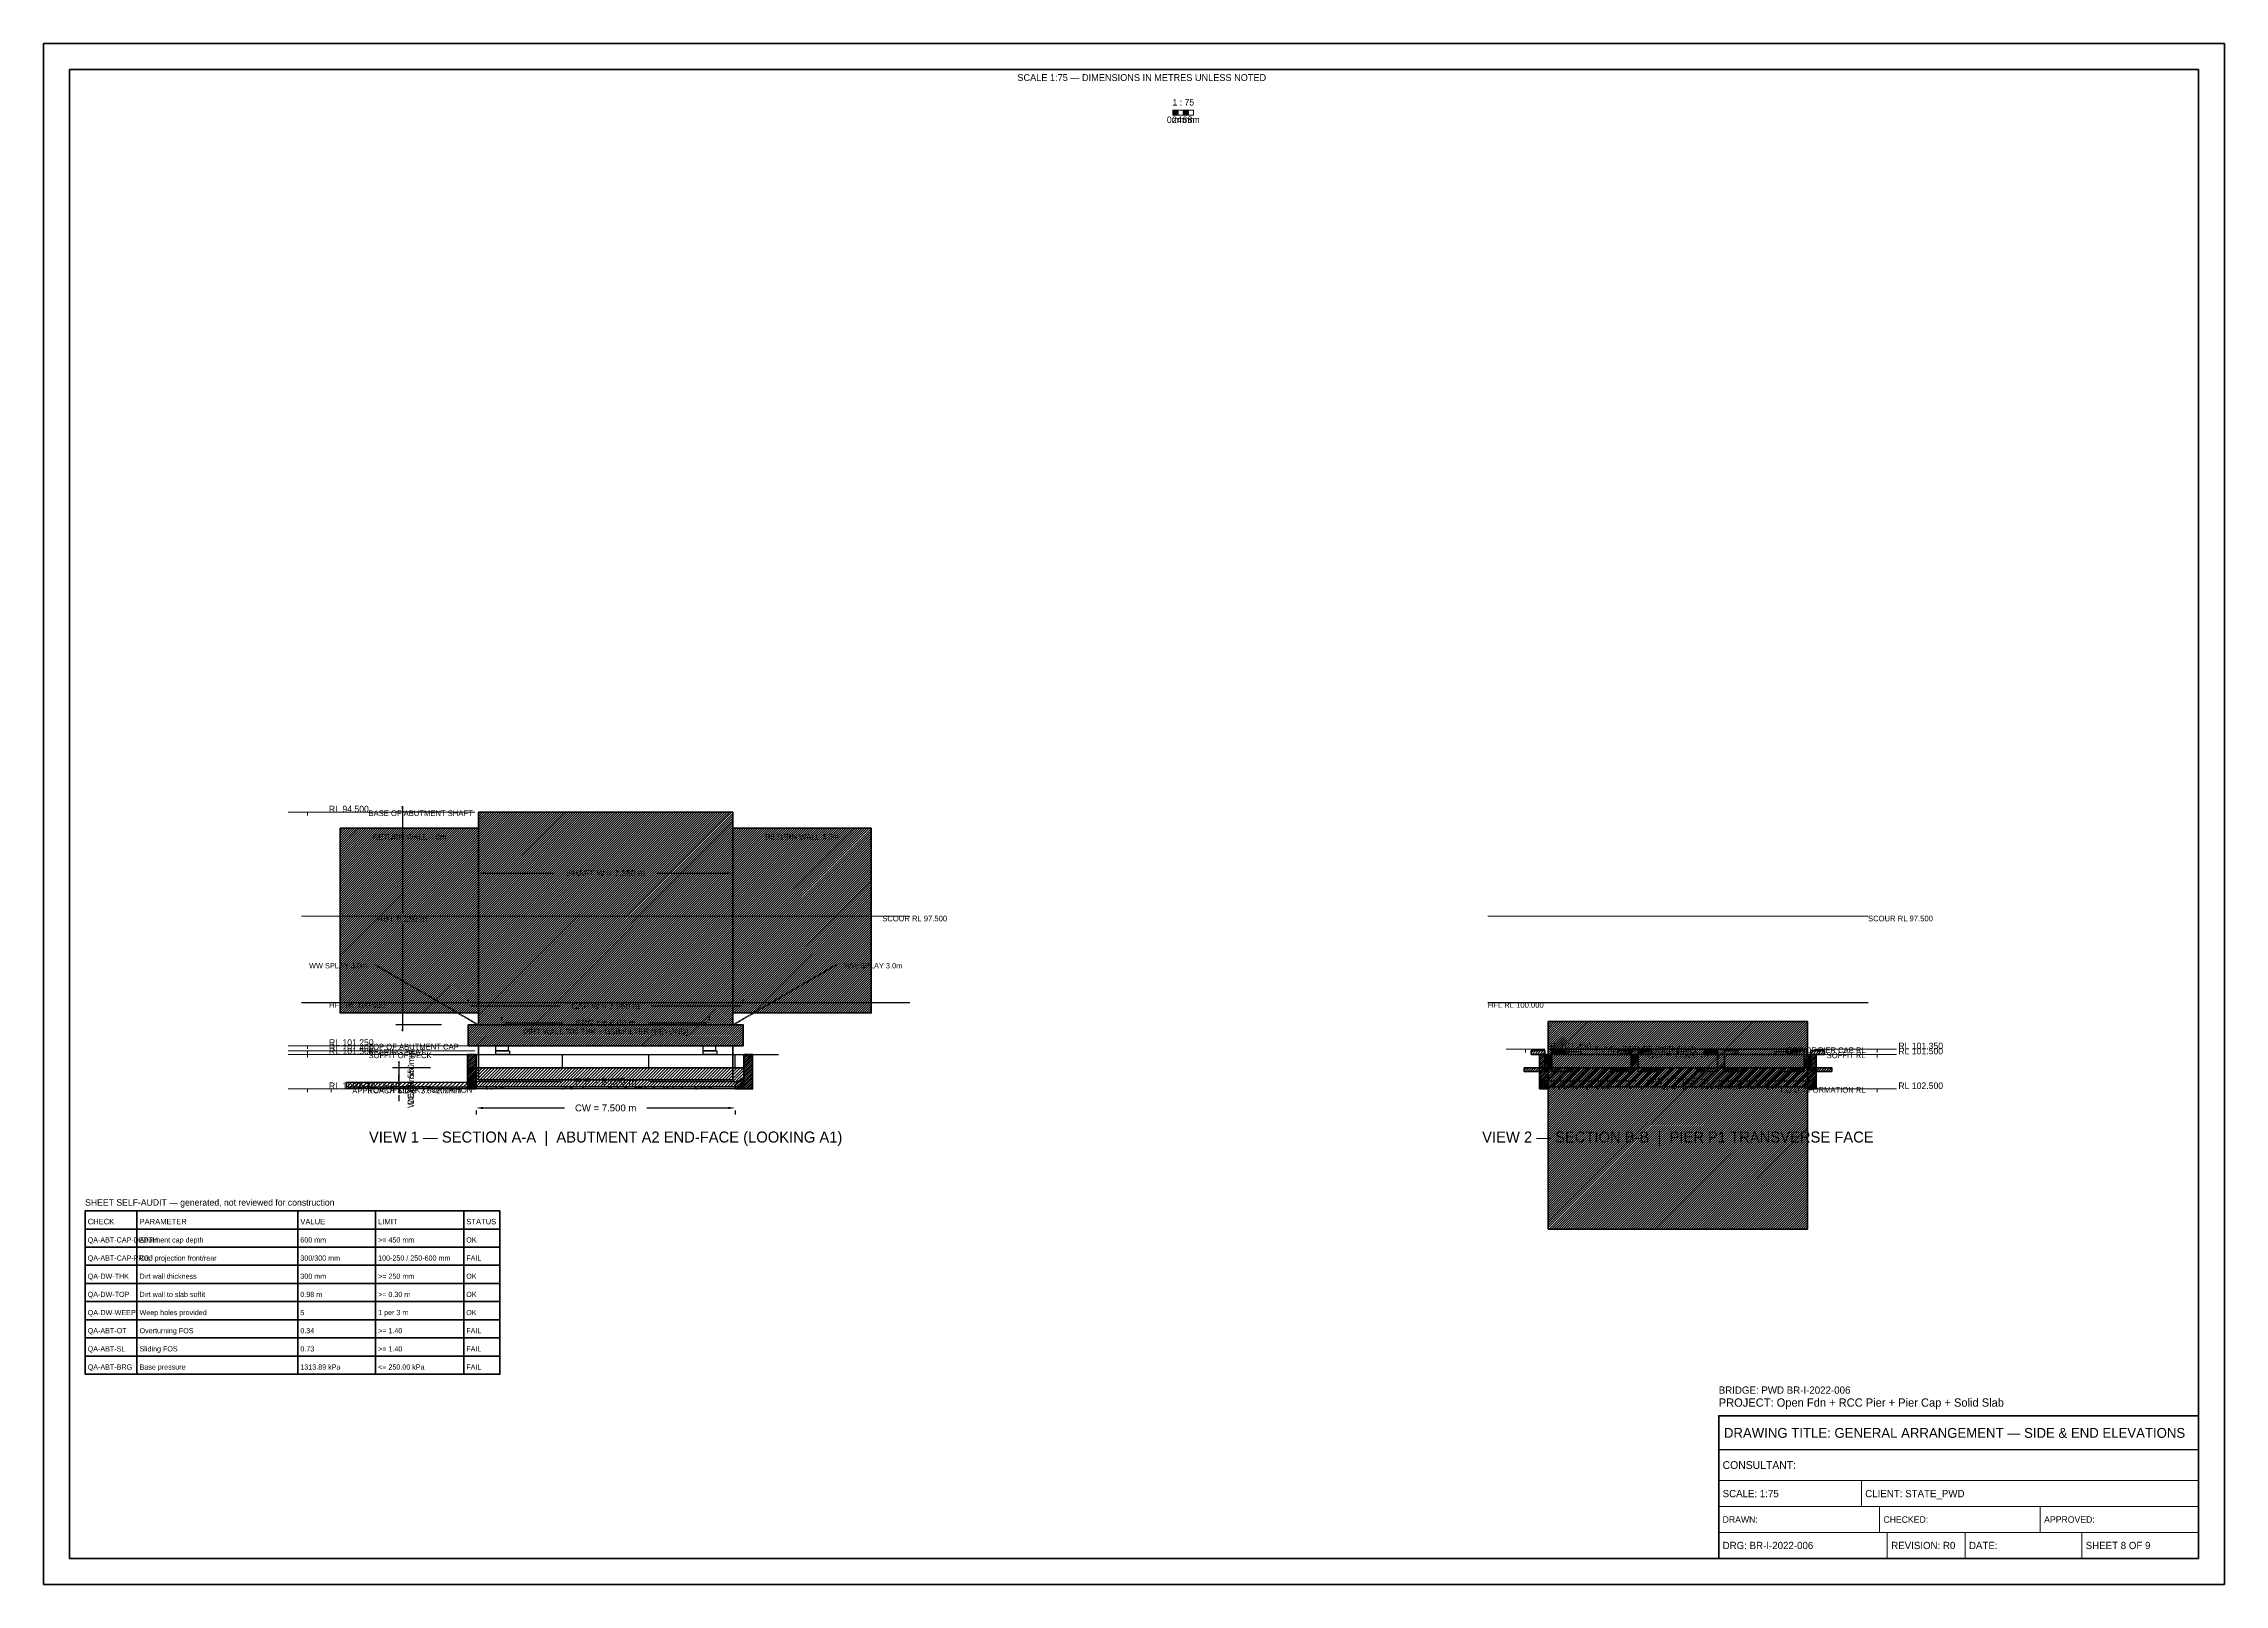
# Model space of a CAD drawing. Header units: metres. Extents: x 0 to 841, y 0 to 594.
import ezdxf
from ezdxf.enums import TextEntityAlignment as Align

# ---------------------------------------------------------------- set-up
doc = ezdxf.new("R2010")
doc.units = ezdxf.units.M
for name, pattern in [('DASHED', [0.5, 0.375, -0.125]), ('DASHED2', [0.25, 0.1875, -0.0625]), ('HIDDEN', [0.25, 0.1875, -0.0625])]:
    doc.linetypes.add(name, pattern=pattern)
for name, color, linetype, lineweight in [('BORDER-INNER', 7, 'Continuous', 35), ('BORDER-OUTER', 7, 'Continuous', 70), ('CIVIL-HFL', 5, 'DASHED', 25), ('CIVIL-ROAD', 7, 'Continuous', 25), ('CIVIL-SCOUR', 1, 'DASHED2', 18), ('DIM-LEVEL', 3, 'Continuous', 18), ('DIM-LINEAR', 3, 'Continuous', 18), ('STRUC-HATCHING', 8, 'Continuous', 18), ('STRUC-HIDDEN', 8, 'HIDDEN', 25), ('SUB-ABUT', 3, 'Continuous', 35), ('SUB-BEARING', 5, 'Continuous', 25), ('SUB-DIRT-WALL', 3, 'Continuous', 35), ('SUB-PIER', 2, 'Continuous', 35), ('SUPER-DECK', 2, 'Continuous', 50), ('SUPER-GIRDER', 1, 'Continuous', 35), ('SUPER-KERB', 7, 'Continuous', 25), ('SUPER-PARAPET', 2, 'Continuous', 35), ('SUPER-WEARING', 8, 'Continuous', 25), ('SYM-SCALE', 7, 'Continuous', 13), ('TEXT-GENERAL', 7, 'Continuous', 18), ('TEXT-HEADER', 7, 'Continuous', 25), ('TEXT-LEVEL', 5, 'Continuous', 18), ('TEXT-SPEC', 7, 'Continuous', 13), ('TEXT-TITLE', 7, 'Continuous', 25), ('TITLEBLK-BOX', 7, 'Continuous', 50), ('TITLEBLK-TEXT', 7, 'Continuous', 18)]:
    doc.layers.add(name, color=color, linetype=linetype, lineweight=lineweight)
doc.styles.add('BRIDGE_STD', font='Arial.ttf')
doc.dimstyles.new('pmb100', dxfattribs={"dimtxt": 2.5, "dimasz": 0.9375, "dimexe": 2.5, "dimexo": 2.5, "dimtad": 0, "dimtih": 1, "dimdec": 0, "dimtxsty": 'BRIDGE_STD', "dimcen": 2.5, "dimazin": 3, "dimtfac": 1, "dimtmove": 0, "dimatfit": 3})

msp = doc.modelspace()

# ---------------------------------------------------------------- hatches: boundary and pattern name
at = {"layer": 'STRUC-HATCHING'}
h = msp.add_hatch(dxfattribs=at)
h.set_pattern_fill('ANSI31', scale=0.2)
h.paths.add_polyline_path([(167.68, 297.67), (265.82, 297.67), (265.82, 215.67), (167.68, 215.67)])
h = msp.add_hatch(dxfattribs=at)
h.set_pattern_fill('ANSI31', scale=0.2)
h.paths.add_polyline_path([(114.35, 291.48), (167.68, 291.48), (167.68, 220.33), (114.35, 220.33)])
h = msp.add_hatch(dxfattribs=at)
h.set_pattern_fill('ANSI31', scale=0.2)
h.paths.add_polyline_path([(265.82, 291.48), (319.15, 291.48), (319.15, 220.33), (265.82, 220.33)])
h = msp.add_hatch(dxfattribs=at)
h.set_pattern_fill('ANSI31', scale=0.2)
h.paths.add_polyline_path([(163.68, 215.67), (269.82, 215.67), (269.82, 207.67), (163.68, 207.67)])
h = msp.add_hatch(dxfattribs=at)
h.set_pattern_fill('ANSI31', scale=0.2)
h.paths.add_polyline_path([(580.25, 217), (680.25, 217), (680.25, 206.33), (580.25, 206.33)])
h = msp.add_hatch(dxfattribs=at)
h.set_pattern_fill('ANSI31', scale=0.2)
h.paths.add_polyline_path([(580.25, 137), (680.25, 137), (680.25, 217), (580.25, 217)])
h = msp.add_hatch(dxfattribs=at)
h.set_pattern_fill('ANSI31', scale=0.16)
h.paths.add_polyline_path([(163.42, 204.33), (166.75, 204.33), (166.75, 191), (163.42, 191)])
h = msp.add_hatch(dxfattribs=at)
h.set_pattern_fill('ANSI31', scale=0.16)
h.paths.add_polyline_path([(270.08, 204.33), (273.42, 204.33), (273.42, 191), (270.08, 191)])
h = msp.add_hatch(dxfattribs=at)
h.set_pattern_fill('ANSI31', scale=0.2133333)
h.paths.add_polyline_path([(570.92, 199.2), (589.58, 199.2), (589.58, 197.76), (581.58, 197.76), (581.58, 205.77), (586.78, 205.77), (586.78, 204.33), (573.72, 204.33), (573.72, 205.77), (578.92, 205.77), (578.92, 197.76), (570.92, 197.76)])
h = msp.add_hatch(dxfattribs=at)
h.set_pattern_fill('ANSI31', scale=0.16)
h.paths.add_polyline_path([(576.92, 204.33), (580.25, 204.33), (580.25, 191), (576.92, 191)])
h = msp.add_hatch(dxfattribs=at)
h.set_pattern_fill('ANSI31', scale=0.2133333)
h.paths.add_polyline_path([(604.25, 199.2), (622.92, 199.2), (622.92, 197.76), (614.92, 197.76), (614.92, 205.77), (620.12, 205.77), (620.12, 204.33), (607.05, 204.33), (607.05, 205.77), (612.25, 205.77), (612.25, 197.76), (604.25, 197.76)])
h = msp.add_hatch(dxfattribs=at)
h.set_pattern_fill('ANSI31', scale=0.2133333)
h.paths.add_polyline_path([(637.58, 199.2), (656.25, 199.2), (656.25, 197.76), (648.25, 197.76), (648.25, 205.77), (653.45, 205.77), (653.45, 204.33), (640.38, 204.33), (640.38, 205.77), (645.58, 205.77), (645.58, 197.76), (637.58, 197.76)])
h = msp.add_hatch(dxfattribs=at)
h.set_pattern_fill('ANSI31', scale=0.2133333)
h.paths.add_polyline_path([(670.92, 199.2), (689.58, 199.2), (689.58, 197.76), (681.58, 197.76), (681.58, 205.77), (686.78, 205.77), (686.78, 204.33), (673.72, 204.33), (673.72, 205.77), (678.92, 205.77), (678.92, 197.76), (670.92, 197.76)])
h = msp.add_hatch(dxfattribs=at)
h.set_pattern_fill('ANSI31', scale=0.16)
h.paths.add_polyline_path([(680.25, 204.33), (683.58, 204.33), (683.58, 191), (680.25, 191)])
h = msp.add_hatch(dxfattribs=at)
h.set_pattern_fill('ANSI31', scale=0.333333)
h.paths.add_polyline_path([(116.75, 193.67), (163.42, 193.67), (163.42, 191), (116.75, 191)])
h = msp.add_hatch(dxfattribs=at)
h.set_pattern_fill('ANSI31', scale=0.266667)
h.paths.add_polyline_path([(163.42, 199.2), (270.08, 199.2), (270.08, 191.87), (163.42, 191.87)])
h = msp.add_hatch(dxfattribs=at)
h.set_pattern_fill('ANSI31', scale=0.186667)
h.paths.add_polyline_path([(166.75, 191), (163.42, 191), (163.42, 193.93), (164.42, 195.11), (166.75, 192.76)])
h = msp.add_hatch(dxfattribs=at)
h.set_pattern_fill('ANSI31', scale=0.1866667)
h.paths.add_polyline_path([(266.75, 191), (270.08, 191), (270.08, 193.93), (269.08, 195.11), (266.75, 192.76)])
h = msp.add_hatch(dxfattribs=at)
h.set_pattern_fill('ANSI31', scale=0.2666667)
h.paths.add_polyline_path([(576.92, 199.2), (683.58, 199.2), (683.58, 191.87), (576.92, 191.87)])
h = msp.add_hatch(dxfattribs=at)
h.set_pattern_fill('ANSI31', scale=0.1866667)
h.paths.add_polyline_path([(580.25, 191), (576.92, 191), (576.92, 193.93), (577.92, 195.11), (580.25, 192.76)])
h = msp.add_hatch(dxfattribs=at)
h.set_pattern_fill('ANSI31', scale=0.1866667)
h.paths.add_polyline_path([(680.25, 191), (683.58, 191), (683.58, 193.93), (682.58, 195.11), (680.25, 192.76)])
at = {"layer": 'SUPER-WEARING'}
h = msp.add_hatch(dxfattribs=at)
h.set_pattern_fill('AR-SAND', scale=0.0533333)
h.paths.add_polyline_path([(116.75, 191.87), (163.42, 191.87), (163.42, 191), (116.75, 191)])
h = msp.add_hatch(dxfattribs=at)
h.set_pattern_fill('AR-SAND', scale=0.0533333)
h.paths.add_polyline_path([(166.75, 191.87), (266.75, 191.87), (266.75, 191), (166.75, 191)])
h = msp.add_hatch(dxfattribs=at)
h.set_pattern_fill('AR-SAND', scale=0.0533333)
h.paths.add_polyline_path([(580.25, 191.87), (680.25, 191.87), (680.25, 191), (580.25, 191)])
at = {"layer": 'SYM-SCALE'}
h = msp.add_hatch(dxfattribs=at)
h.set_pattern_fill('SOLID')
h.paths.add_polyline_path([(435.5, 566.4), (437.5, 566.4), (437.5, 568.39), (435.5, 568.39)])
h = msp.add_hatch(dxfattribs=at)
h.set_pattern_fill('SOLID')
h.paths.add_polyline_path([(439.5, 566.4), (441.5, 566.4), (441.5, 568.39), (439.5, 568.39)])

# ---------------------------------------------------------------- linework, layer by layer
at = {"layer": 'BORDER-INNER'}
msp.add_lwpolyline([(10, 10), (831, 10), (831, 584), (10, 584), (10, 10)], dxfattribs=at)
at = {"layer": 'BORDER-OUTER'}
msp.add_lwpolyline([(0, 0), (841, 0), (841, 594), (0, 594), (0, 0)], dxfattribs=at)
at = {"layer": 'CIVIL-HFL', "color": 5, "linetype": 'DASHED'}
for p, q in [((99.42, 224.33), (334.08, 224.33)), ((556.92, 224.33), (703.58, 224.33))]:
    msp.add_line(p, q, dxfattribs=at)
at = {"layer": 'CIVIL-ROAD', "lineweight": 25}
msp.add_lwpolyline([(116.75, 193.67), (163.42, 193.67), (163.42, 191), (116.75, 191), (116.75, 193.67)], dxfattribs=at)
at = {"layer": 'CIVIL-SCOUR', "color": 1, "linetype": 'DASHED2'}
for p, q in [((99.42, 257.67), (334.08, 257.67)), ((556.92, 257.67), (703.58, 257.67))]:
    msp.add_line(p, q, dxfattribs=at)
at = {"layer": 'DIM-LEVEL'}
for p, q in [((94.34, 297.67), (109.3, 297.67)), ((101.82, 297.67), (101.82, 296.42)), ((94.34, 207.67), (109.3, 207.67)), ((94.34, 205.67), (109.3, 205.67)), ((94.34, 204.33), (109.3, 204.33)), ((101.82, 207.67), (101.82, 206.42)), ((101.82, 205.67), (101.82, 204.42)), ((101.82, 204.33), (101.82, 203.09)), ((563.97, 206.33), (578.93, 206.33)), ((571.45, 206.33), (571.45, 205.09)), ((699.57, 206.33), (714.53, 206.33)), ((699.57, 204.33), (714.53, 204.33)), ((707.05, 206.33), (707.05, 205.09)), ((707.05, 204.33), (707.05, 203.09)), ((94.34, 191), (109.3, 191)), ((101.82, 191), (101.82, 189.75)), ((103.4, 191), (118.36, 191)), ((110.88, 191), (110.88, 189.75)), ((699.57, 191), (714.53, 191)), ((707.05, 191), (707.05, 189.75))]:
    msp.add_line(p, q, dxfattribs=at)
at = {"layer": 'DIM-LEVEL', "color": 5}
for p, q in [((101.82, 297.67), (166.35, 297.67)), ((101.82, 207.67), (166.35, 207.67)), ((101.82, 205.67), (166.35, 205.67)), ((101.82, 204.33), (166.35, 204.33)), ((707.05, 206.33), (682.92, 206.33)), ((707.05, 204.33), (682.92, 204.33)), ((101.82, 191), (166.35, 191)), ((707.05, 191), (682.92, 191))]:
    msp.add_line(p, q, dxfattribs=at)
at = {"layer": 'STRUC-HIDDEN', "color": 8, "linetype": 'HIDDEN'}
for p, q in [((150.08, 204.33), (283.42, 204.33)), ((166.75, 199.2), (166.75, 204.33)), ((200.08, 199.2), (200.08, 204.33)), ((233.42, 199.2), (233.42, 204.33)), ((266.75, 199.2), (266.75, 204.33))]:
    msp.add_line(p, q, dxfattribs=at)
at = {"layer": 'SUB-ABUT', "color": 3, "linetype": 'DASHED'}
for p, q in [((167.68, 215.67), (127.68, 238.95)), ((265.82, 215.67), (305.82, 238.95))]:
    msp.add_line(p, q, dxfattribs=at)
at = {"layer": 'SUB-ABUT', "lineweight": 50}
for points in [[(167.68, 297.67), (265.82, 297.67), (265.82, 215.67), (167.68, 215.67), (167.68, 297.67)], [(163.68, 215.67), (269.82, 215.67), (269.82, 207.67), (163.68, 207.67), (163.68, 215.67)]]:
    msp.add_lwpolyline(points, dxfattribs=at)
at = {"layer": 'SUB-ABUT', "lineweight": 40}
for points in [[(114.35, 291.48), (167.68, 291.48), (167.68, 220.33), (114.35, 220.33), (114.35, 291.48)], [(265.82, 291.48), (319.15, 291.48), (319.15, 220.33), (265.82, 220.33), (265.82, 291.48)]]:
    msp.add_lwpolyline(points, dxfattribs=at)
at = {"layer": 'SUB-ABUT', "lineweight": 30}
for points in [[(174.35, 207.67), (179.15, 207.67), (179.15, 205.67), (174.35, 205.67), (174.35, 207.67)], [(254.35, 207.67), (259.15, 207.67), (259.15, 205.67), (254.35, 205.67), (254.35, 207.67)]]:
    msp.add_lwpolyline(points, dxfattribs=at)
at = {"layer": 'SUB-BEARING', "lineweight": 30}
for points in [[(174.35, 205.67), (179.68, 205.67), (179.68, 204.33), (174.35, 204.33), (174.35, 205.67)], [(254.35, 205.67), (259.68, 205.67), (259.68, 204.33), (254.35, 204.33), (254.35, 205.67)], [(587.58, 205.43), (592.92, 205.43), (592.92, 204.33), (587.58, 204.33), (587.58, 205.43)], [(667.58, 205.43), (672.92, 205.43), (672.92, 204.33), (667.58, 204.33), (667.58, 205.43)]]:
    msp.add_lwpolyline(points, dxfattribs=at)
at = {"layer": 'SUB-DIRT-WALL', "lineweight": 35}
msp.add_lwpolyline([(167.68, 194.53), (265.82, 194.53), (265.82, 207.67), (167.68, 207.67), (167.68, 194.53)], dxfattribs=at)
at = {"layer": 'SUB-PIER', "lineweight": 50}
for points in [[(580.25, 217), (680.25, 217), (680.25, 206.33), (580.25, 206.33), (580.25, 217)], [(580.25, 137), (680.25, 137), (680.25, 217), (580.25, 217), (580.25, 137)]]:
    msp.add_lwpolyline(points, dxfattribs=at)
at = {"layer": 'SUB-PIER', "lineweight": 30}
msp.add_lwpolyline([(588.25, 206.33), (672.25, 206.33), (672.25, 204.33), (588.25, 204.33), (588.25, 206.33)], dxfattribs=at)
at = {"layer": 'SUPER-DECK', "lineweight": 50}
for points in [[(163.42, 199.2), (270.08, 199.2), (270.08, 191.87), (163.42, 191.87), (163.42, 199.2)], [(576.92, 199.2), (683.58, 199.2), (683.58, 191.87), (576.92, 191.87), (576.92, 199.2)]]:
    msp.add_lwpolyline(points, dxfattribs=at)
at = {"layer": 'SUPER-GIRDER', "lineweight": 40}
for points in [[(570.92, 199.2), (589.58, 199.2), (589.58, 197.76), (581.58, 197.76), (581.58, 205.77), (586.78, 205.77), (586.78, 204.33), (573.72, 204.33), (573.72, 205.77), (578.92, 205.77), (578.92, 197.76), (570.92, 197.76), (570.92, 199.2)], [(604.25, 199.2), (622.92, 199.2), (622.92, 197.76), (614.92, 197.76), (614.92, 205.77), (620.12, 205.77), (620.12, 204.33), (607.05, 204.33), (607.05, 205.77), (612.25, 205.77), (612.25, 197.76), (604.25, 197.76), (604.25, 199.2)], [(637.58, 199.2), (656.25, 199.2), (656.25, 197.76), (648.25, 197.76), (648.25, 205.77), (653.45, 205.77), (653.45, 204.33), (640.38, 204.33), (640.38, 205.77), (645.58, 205.77), (645.58, 197.76), (637.58, 197.76), (637.58, 199.2)], [(670.92, 199.2), (689.58, 199.2), (689.58, 197.76), (681.58, 197.76), (681.58, 205.77), (686.78, 205.77), (686.78, 204.33), (673.72, 204.33), (673.72, 205.77), (678.92, 205.77), (678.92, 197.76), (670.92, 197.76), (670.92, 199.2)]]:
    msp.add_lwpolyline(points, dxfattribs=at)
at = {"layer": 'SUPER-KERB', "lineweight": 35}
for points in [[(166.75, 191), (163.42, 191), (163.42, 193.93), (164.42, 195.11), (166.75, 192.76), (166.75, 191)], [(266.75, 191), (270.08, 191), (270.08, 193.93), (269.08, 195.11), (266.75, 192.76), (266.75, 191)], [(580.25, 191), (576.92, 191), (576.92, 193.93), (577.92, 195.11), (580.25, 192.76), (580.25, 191)], [(680.25, 191), (683.58, 191), (683.58, 193.93), (682.58, 195.11), (680.25, 192.76), (680.25, 191)]]:
    msp.add_lwpolyline(points, dxfattribs=at)
at = {"layer": 'SUPER-PARAPET', "lineweight": 40}
for points in [[(163.42, 204.33), (166.75, 204.33), (166.75, 191), (163.42, 191), (163.42, 204.33)], [(270.08, 204.33), (273.42, 204.33), (273.42, 191), (270.08, 191), (270.08, 204.33)], [(576.92, 204.33), (580.25, 204.33), (580.25, 191), (576.92, 191), (576.92, 204.33)], [(680.25, 204.33), (683.58, 204.33), (683.58, 191), (680.25, 191), (680.25, 204.33)]]:
    msp.add_lwpolyline(points, dxfattribs=at)
at = {"layer": 'SUPER-WEARING'}
for points in [[(116.75, 191.87), (163.42, 191.87), (163.42, 191), (116.75, 191), (116.75, 191.87)], [(166.75, 191.87), (266.75, 191.87), (266.75, 191), (166.75, 191), (166.75, 191.87)]]:
    msp.add_lwpolyline(points, dxfattribs=at)
at = {"layer": 'SYM-SCALE'}
msp.add_lwpolyline([(435.5, 566.4), (443.5, 566.4), (443.5, 568.39), (435.5, 568.39), (435.5, 566.4)], dxfattribs=at)
at = {"layer": 'TITLEBLK-BOX'}
for points in [[(16, 137), (36, 137), (36, 144), (16, 144), (16, 137)], [(36, 137), (98, 137), (98, 144), (36, 144), (36, 137)], [(98, 137), (128, 137), (128, 144), (98, 144), (98, 137)], [(128, 137), (162, 137), (162, 144), (128, 144), (128, 137)], [(162, 137), (176, 137), (176, 144), (162, 144), (162, 137)], [(16, 130), (36, 130), (36, 137), (16, 137), (16, 130)], [(36, 130), (98, 130), (98, 137), (36, 137), (36, 130)], [(98, 130), (128, 130), (128, 137), (98, 137), (98, 130)], [(128, 130), (162, 130), (162, 137), (128, 137), (128, 130)], [(162, 130), (176, 130), (176, 137), (162, 137), (162, 130)], [(16, 123), (36, 123), (36, 130), (16, 130), (16, 123)], [(36, 123), (98, 123), (98, 130), (36, 130), (36, 123)], [(98, 123), (128, 123), (128, 130), (98, 130), (98, 123)], [(128, 123), (162, 123), (162, 130), (128, 130), (128, 123)], [(162, 123), (176, 123), (176, 130), (162, 130), (162, 123)], [(16, 116), (36, 116), (36, 123), (16, 123), (16, 116)], [(36, 116), (98, 116), (98, 123), (36, 123), (36, 116)], [(98, 116), (128, 116), (128, 123), (98, 123), (98, 116)], [(128, 116), (162, 116), (162, 123), (128, 123), (128, 116)], [(162, 116), (176, 116), (176, 123), (162, 123), (162, 116)], [(16, 109), (36, 109), (36, 116), (16, 116), (16, 109)], [(36, 109), (98, 109), (98, 116), (36, 116), (36, 109)], [(98, 109), (128, 109), (128, 116), (98, 116), (98, 109)], [(128, 109), (162, 109), (162, 116), (128, 116), (128, 109)], [(162, 109), (176, 109), (176, 116), (162, 116), (162, 109)], [(16, 102), (36, 102), (36, 109), (16, 109), (16, 102)], [(16, 95), (36, 95), (36, 102), (16, 102), (16, 95)], [(36, 102), (98, 102), (98, 109), (36, 109), (36, 102)], [(36, 95), (98, 95), (98, 102), (36, 102), (36, 95)], [(98, 102), (128, 102), (128, 109), (98, 109), (98, 102)], [(98, 95), (128, 95), (128, 102), (98, 102), (98, 95)], [(128, 102), (162, 102), (162, 109), (128, 109), (128, 102)], [(128, 95), (162, 95), (162, 102), (128, 102), (128, 95)], [(162, 102), (176, 102), (176, 109), (162, 109), (162, 102)], [(162, 95), (176, 95), (176, 102), (162, 102), (162, 95)], [(16, 88), (36, 88), (36, 95), (16, 95), (16, 88)], [(36, 88), (98, 88), (98, 95), (36, 95), (36, 88)], [(98, 88), (128, 88), (128, 95), (98, 95), (98, 88)], [(128, 88), (162, 88), (162, 95), (128, 95), (128, 88)], [(162, 88), (176, 88), (176, 95), (162, 95), (162, 88)], [(16, 81), (36, 81), (36, 88), (16, 88), (16, 81)], [(36, 81), (98, 81), (98, 88), (36, 88), (36, 81)], [(98, 81), (128, 81), (128, 88), (98, 88), (98, 81)], [(128, 81), (162, 81), (162, 88), (128, 88), (128, 81)], [(162, 81), (176, 81), (176, 88), (162, 88), (162, 81)]]:
    msp.add_lwpolyline(points, dxfattribs=at)
at = {"layer": 'TITLEBLK-BOX', "lineweight": 50}
msp.add_lwpolyline([(646, 10), (831, 10), (831, 65), (646, 65), (646, 10)], dxfattribs=at)
at = {"layer": 'TITLEBLK-BOX', "lineweight": 30}
msp.add_lwpolyline([(646, 52), (831, 52), (831, 65), (646, 65), (646, 52)], dxfattribs=at)
at = {"layer": 'TITLEBLK-BOX', "lineweight": 18}
for points in [[(646, 40), (831, 40), (831, 52), (646, 52), (646, 40)], [(646, 30), (701, 30), (701, 40), (646, 40), (646, 30)], [(701, 30), (831, 30), (831, 40), (701, 40), (701, 30)], [(646, 20), (708, 20), (708, 30), (646, 30), (646, 20)], [(708, 20), (770, 20), (770, 30), (708, 30), (708, 20)], [(770, 20), (831, 20), (831, 30), (770, 30), (770, 20)], [(646, 10), (711, 10), (711, 20), (646, 20), (646, 10)], [(711, 10), (741, 10), (741, 20), (711, 20), (711, 10)], [(741, 10), (786, 10), (786, 20), (741, 20), (741, 10)], [(786, 10), (831, 10), (831, 20), (786, 20), (786, 10)]]:
    msp.add_lwpolyline(points, dxfattribs=at)

# ---------------------------------------------------------------- texts
at = {"layer": 'CIVIL-HFL', "color": 5}
for p in [(110.08, 222.28), (556.92, 222.28)]:
    msp.add_text('HFL RL 100.000', height=2.2, dxfattribs=at).set_placement(p)
at = {"layer": 'CIVIL-SCOUR', "color": 1}
for p in [(323.42, 255.61), (703.58, 255.61)]:
    msp.add_text('SCOUR RL 97.500', height=2.2, dxfattribs=at).set_placement(p)
at = {"layer": 'TEXT-GENERAL'}
for s, height, p in [('1 : 75', 2.493, (439.5, 570.14)), ('0m', 2.493, (435.5, 563.41)), ('2m', 2.493, (437.5, 563.41)), ('4m', 2.493, (439.5, 563.41)), ('6m', 2.493, (441.5, 563.41)), ('8m', 2.493, (443.5, 563.41)), ('APPROACH SLAB  3.5×200mm', 2.2, (140.08, 189.27))]:
    msp.add_text(s, height=height, dxfattribs=at).set_placement(p, align=Align.CENTER)
at = {"layer": 'TEXT-GENERAL', "color": 3}
for p in [(141.02, 287.08), (292.48, 287.08)]:
    msp.add_text('RETURN WALL 4.0m', height=2.2, dxfattribs=at).set_placement(p, align=Align.CENTER)
at = {"layer": 'TEXT-HEADER'}
for s, height, p in [('T.O.C. (TOP OF PIER CAP)', 2.3467, (597.85, 205.16)), ('SHEET SELF-AUDIT — generated, not reviewed for construction', 2.4933, (16, 146)), ('CHECK', 2.119, (17, 138.8)), ('PARAMETER', 2.119, (37, 138.8)), ('VALUE', 2.119, (99, 138.8)), ('LIMIT', 2.119, (129, 138.8)), ('STATUS', 2.119, (163, 138.8))]:
    msp.add_text(s, height=height, dxfattribs=at).set_placement(p)
for s, p in [('VIEW 1 — SECTION A-A  |  ABUTMENT A2 END-FACE (LOOKING A1)', (216.75, 170.33)), ('VIEW 2 — SECTION B-B  |  PIER P1 TRANSVERSE FACE', (630.25, 170.33))]:
    msp.add_text(s, height=4.2533, dxfattribs=at).set_placement(p, align=Align.CENTER)
at = {"layer": 'TEXT-LEVEL'}
for s, height, p in [('RL 94.500', 2.493, (110.04, 297.67)), ('BASE OF ABUTMENT SHAFT', 2.2, (125.28, 296.2)), ('RL 101.250', 2.493, (110.04, 207.67)), ('RL 101.400', 2.493, (110.04, 205.67)), ('RL 101.500', 2.493, (110.04, 204.33)), ('TOP OF ABUTMENT CAP', 2.2, (125.28, 206.2)), ('SOFFIT OF DECK', 2.2, (125.28, 202.87)), ('BEARING SEAT', 2.2, (125.28, 204.2)), ('RL 101.350', 2.493, (579.68, 206.33)), ('RL 101.350', 2.493, (715.28, 206.33)), ('RL 101.500', 2.493, (715.28, 204.33)), ('RL 102.500', 2.493, (110.04, 191)), ('RL 102.500', 2.493, (119.11, 191)), ('RL 102.500', 2.493, (715.28, 191)), ('TOP OF DECK / FORMATION', 2.2, (125.28, 189.53))]:
    msp.add_text(s, height=height, dxfattribs=at).set_placement(p)
for s, p in [('TOP OF PIER CAP RL', (702.65, 204.87)), ('SOFFIT RL', (702.65, 202.87)), ('T.O.D. / FORMATION RL', (702.65, 189.53))]:
    msp.add_text(s, height=2.2, dxfattribs=at).set_placement(p, align=Align.RIGHT)
at = {"layer": 'TEXT-SPEC', "color": 8}
msp.add_text('SCALE 1:75 — DIMENSIONS IN METRES UNLESS NOTED', height=2.64, dxfattribs=at).set_placement((423.5, 579.6), align=Align.CENTER)
at = {"layer": 'TEXT-SPEC', "color": 3}
msp.add_text('WW SPLAY 3.0m', height=2.0533, dxfattribs=at).set_placement((124.75, 237.49), align=Align.RIGHT)
for s, height, p in [('WW SPLAY 3.0m', 2.0533, (308.75, 237.49)), ('QA-ABT-CAP-DEPTH', 1.9947, (17, 131.8)), ('Abutment cap depth', 1.9947, (37, 131.8)), ('600 mm', 1.995, (99, 131.8)), ('>= 450 mm', 1.995, (129, 131.8)), ('OK', 1.995, (163, 131.8)), ('QA-DW-THK', 1.995, (17, 117.8)), ('Dirt wall thickness', 1.9947, (37, 117.8)), ('300 mm', 1.995, (99, 117.8)), ('>= 250 mm', 1.995, (129, 117.8)), ('OK', 1.995, (163, 117.8)), ('QA-DW-TOP', 1.995, (17, 110.8)), ('Dirt wall to slab soffit', 1.9947, (37, 110.8)), ('0.98 m', 1.995, (99, 110.8)), ('>= 0.30 m', 1.995, (129, 110.8)), ('OK', 1.995, (163, 110.8)), ('QA-DW-WEEP', 1.995, (17, 103.8)), ('Weep holes provided', 1.9947, (37, 103.8)), ('5', 1.99, (99, 103.8)), ('1 per 3 m', 1.995, (129, 103.8)), ('OK', 1.995, (163, 103.8))]:
    msp.add_text(s, height=height, dxfattribs=at).set_placement(p)
msp.add_text('DIRT WALL 300 THK + GSB/FILTER (BEYOND)', height=2.2, dxfattribs=at).set_placement((216.75, 212.07), align=Align.CENTER)
at = {"layer": 'TEXT-SPEC', "color": 1}
for s, height, p in [('QA-ABT-CAP-PROJ', 1.9947, (17, 124.8)), ('Cap projection front/rear', 1.9947, (37, 124.8)), ('300/300 mm', 1.995, (99, 124.8)), ('100-250 / 250-600 mm', 1.9947, (129, 124.8)), ('FAIL', 1.995, (163, 124.8)), ('QA-ABT-OT', 1.995, (17, 96.8)), ('Overturning FOS', 1.9947, (37, 96.8)), ('0.34', 1.995, (99, 96.8)), ('>= 1.40', 1.995, (129, 96.8)), ('FAIL', 1.995, (163, 96.8)), ('QA-ABT-SL', 1.995, (17, 89.8)), ('QA-ABT-BRG', 1.995, (17, 82.8)), ('Sliding FOS', 1.9947, (37, 89.8)), ('Base pressure', 1.9947, (37, 82.8)), ('0.73', 1.995, (99, 89.8)), ('1313.89 kPa', 1.9947, (99, 82.8)), ('>= 1.40', 1.995, (129, 89.8)), ('<= 250.00 kPa', 1.9947, (129, 82.8)), ('FAIL', 1.995, (163, 89.8)), ('FAIL', 1.995, (163, 82.8))]:
    msp.add_text(s, height=height, dxfattribs=at).set_placement(p)
at = {"layer": 'TEXT-TITLE'}
for s, height, p in [('PROJECT: Open Fdn + RCC Pier + Pier Cap + Solid Slab', 3.2, (646, 68.5)), ('DRAWING TITLE: GENERAL ARRANGEMENT — SIDE & END ELEVATIONS', 3.8, (648, 56.5))]:
    msp.add_text(s, height=height, dxfattribs=at).set_placement(p)
at = {"layer": 'TITLEBLK-TEXT'}
for s, height, p in [('BRIDGE: PWD BR-I-2022-006', 2.8, (646, 73.5)), ('CONSULTANT: ', 3, (647.5, 44.5)), ('SCALE: 1:75', 2.8, (647.5, 33.6)), ('CLIENT: STATE_PWD', 2.8, (702.5, 33.6)), ('DRAWN: ', 2.5, (647.5, 23.75)), ('CHECKED: ', 2.5, (709.5, 23.75)), ('APPROVED: ', 2.5, (771.5, 23.75)), ('DRG: BR-I-2022-006', 2.8, (647.5, 13.6)), ('REVISION: R0', 2.8, (712.5, 13.6)), ('DATE: ', 2.8, (742.5, 13.6)), ('SHEET 8 OF 9', 2.8, (787.5, 13.6))]:
    msp.add_text(s, height=height, dxfattribs=at).set_placement(p)

# ---------------------------------------------------------------- dimensions: what is measured, and where the dimension line sits
at = {"layer": 'DIM-LINEAR'}
for base, p1, p2, text in [((138.35, 297.67), (155.95, 297.67), (155.95, 215.67), 'ABT 6.150 m'), ((137.02, 199.2), (151.68, 199.2), (151.68, 191.87), 'DECK 550mm'), ((137.02, 191.87), (151.68, 191.87), (151.68, 191), 'WC 65mm')]:
    msp.add_linear_dim(base=base, p1=p1, p2=p2, angle=90, text=text, dimstyle='pmb100', override={"dimtxt": 2.346667, "dimasz": 2.346667, "dimgap": 0.938667, "dimclrt": 3}, dxfattribs=at).render()
for base, p1, p2, text, override in [((167.68, 274.2), (167.68, 291.8), (265.82, 291.8), 'SHAFT W = 7.360 m', {"dimtxt": 2.346667, "dimasz": 2.346667, "dimgap": 0.938667, "dimclrt": 3}), ((163.68, 223), (163.68, 221.53), (269.82, 221.53), 'CAP W = 7.960 m', {"dimtxt": 2.346667, "dimasz": 2.346667, "dimgap": 0.938667, "dimclrt": 3}), ((176.75, 216.47), (176.75, 215), (256.75, 215), 'BRG c/c 6.00 m', {"dimtxt": 2.346667, "dimasz": 2.346667, "dimgap": 0.938667, "dimclrt": 3}), ((580.25, 204.33), (580.25, 199.93), (680.25, 199.93), 'CW = 7.500 m', {"dimtxt": 2.64, "dimasz": 2.64, "dimgap": 1.056, "dimclrt": 3}), ((163.42, 193.93), (163.42, 196.87), (270.08, 196.87), 'P-P = 8.000 m', {"dimtxt": 2.64, "dimasz": 2.64, "dimgap": 1.056, "dimclrt": 3}), ((576.92, 194.07), (576.92, 189.67), (683.58, 189.67), 'OW = 8.000 m', {"dimtxt": 2.64, "dimasz": 2.64, "dimgap": 1.056, "dimclrt": 3}), ((166.75, 183.67), (166.75, 185.13), (266.75, 185.13), 'CW = 7.500 m', {"dimtxt": 2.64, "dimasz": 2.64, "dimgap": 1.056, "dimclrt": 3})]:
    msp.add_linear_dim(base=base, p1=p1, p2=p2, text=text, dimstyle='pmb100', override=override, dxfattribs=at).render()

doc.saveas('drawing.dxf')
